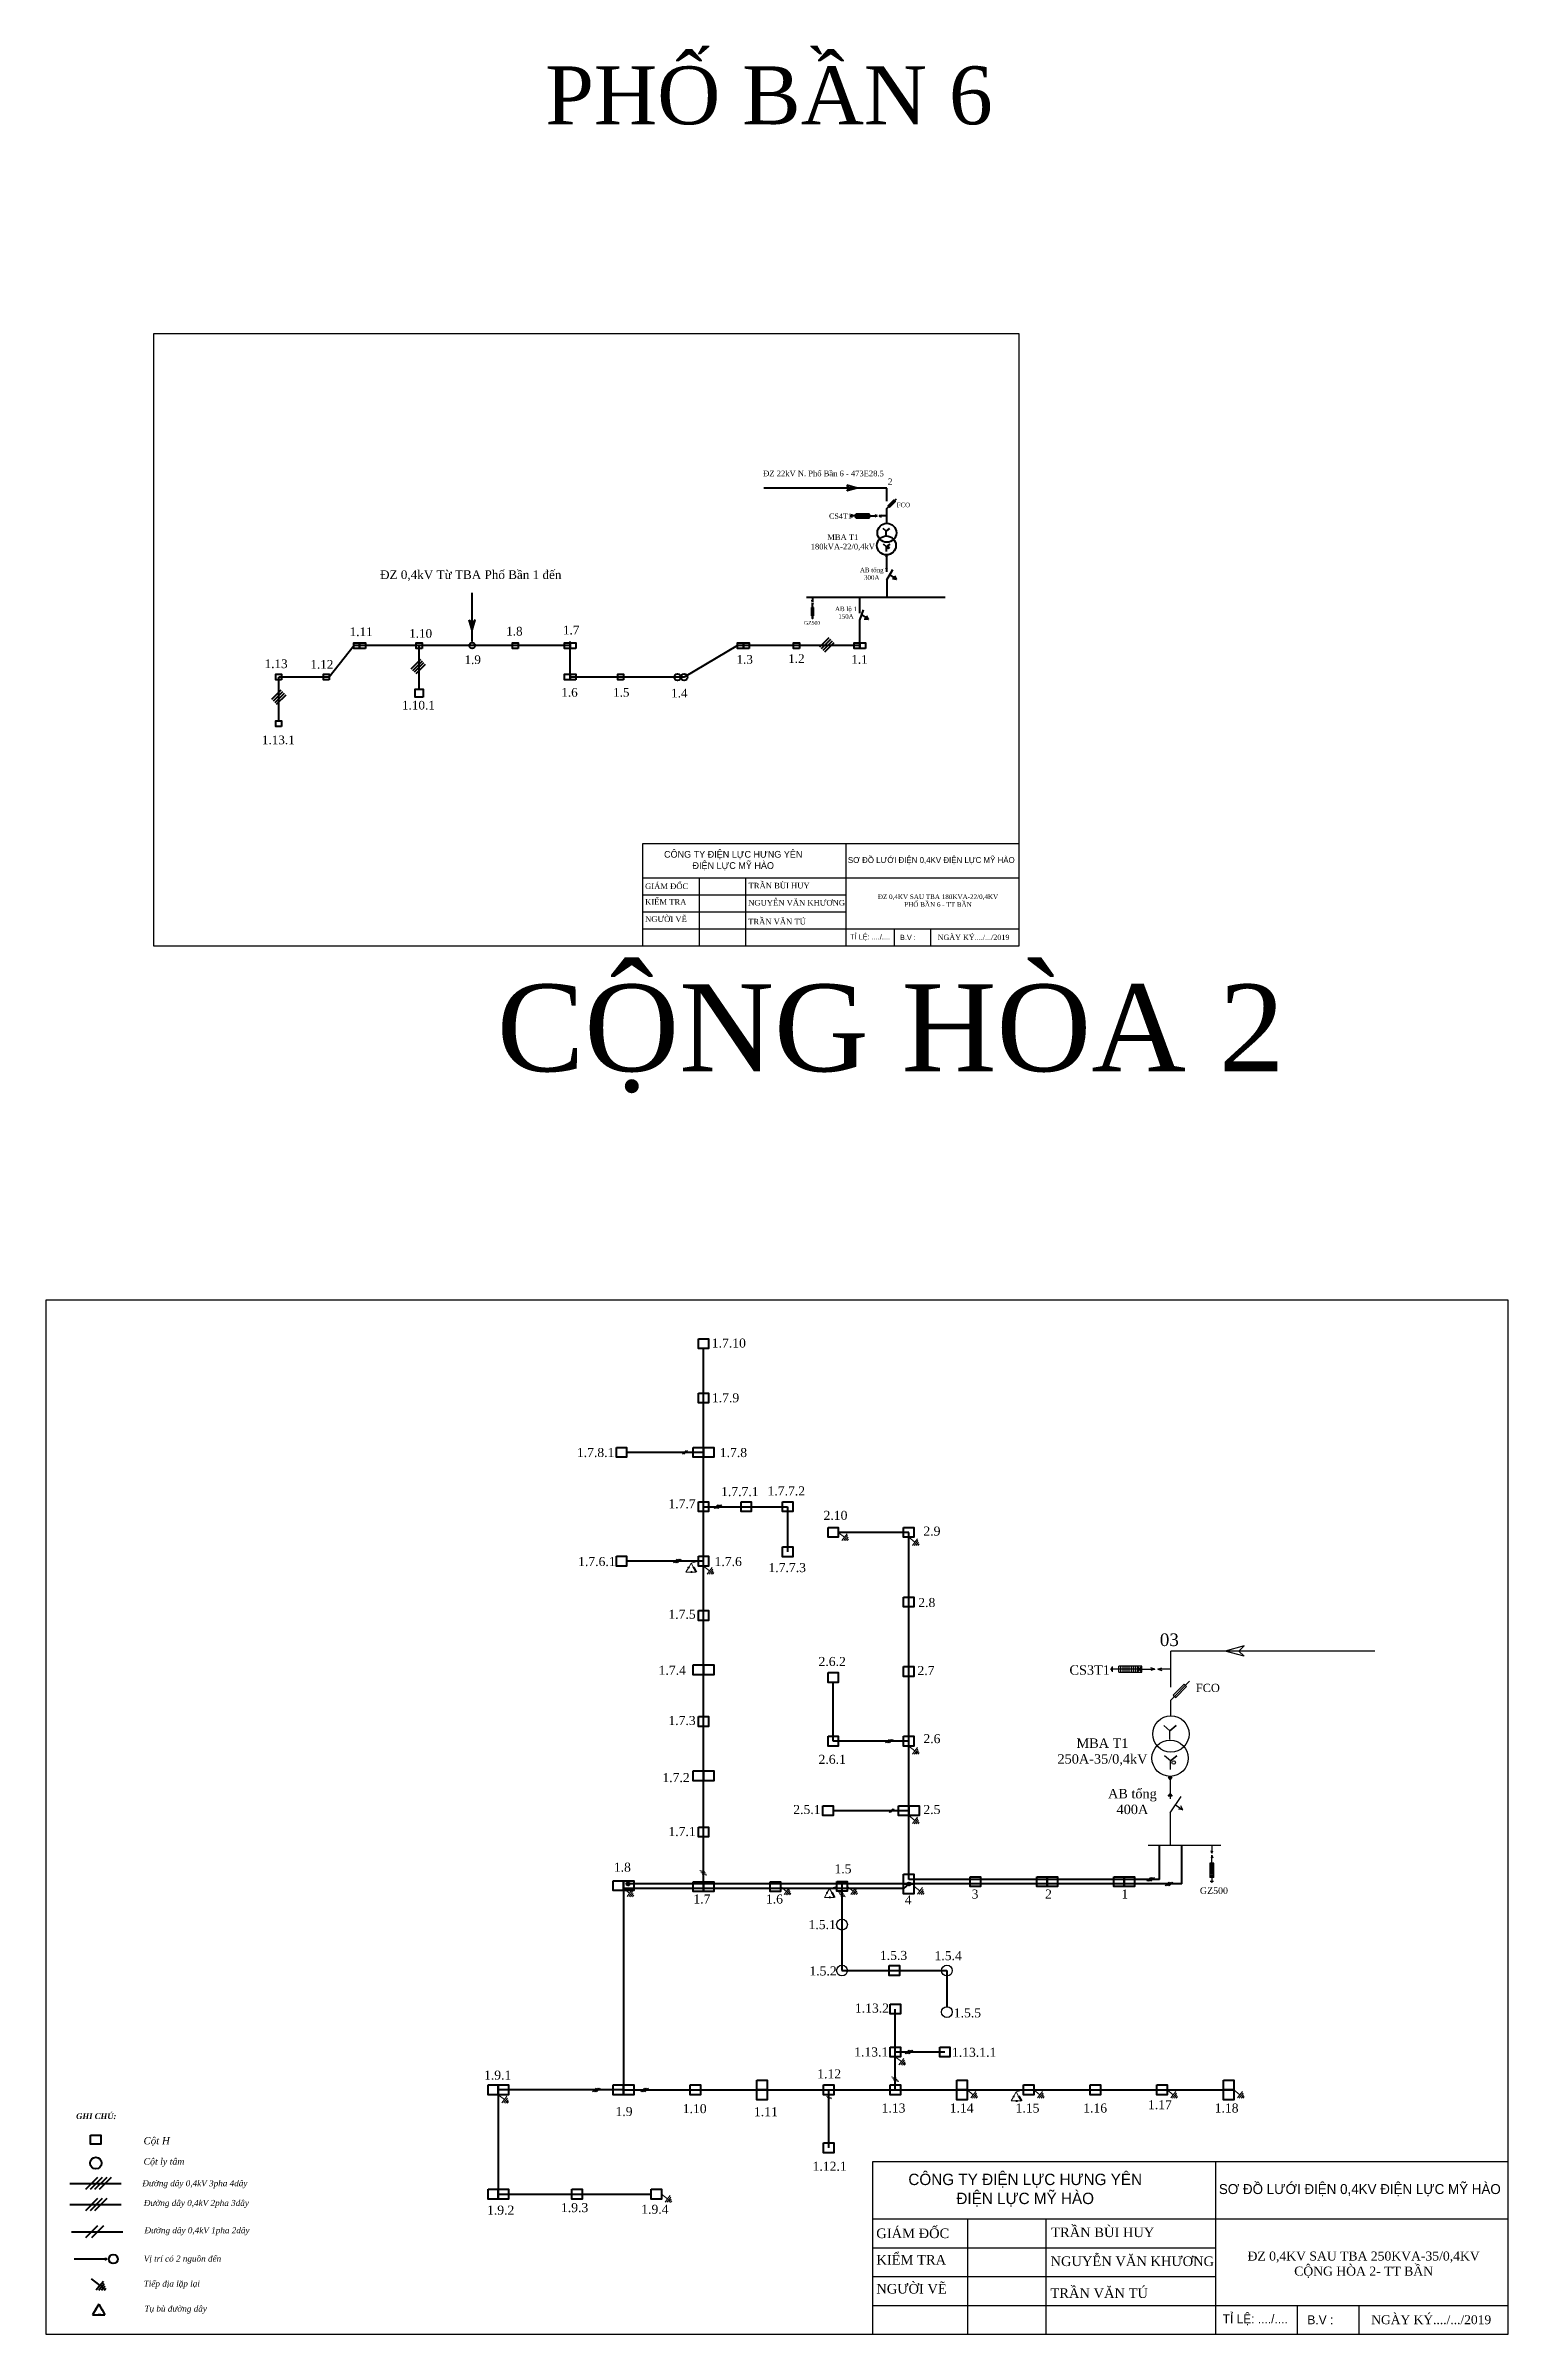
# Model space of a CAD drawing. Extents: x -2498 to 13808, y -1476 to 9052.
# Drawn here: x 1082 to 1587, y 8262 to 9052 of the extents above; entities that cross this region are included whole.
import ezdxf

# ---------------------------------------------------------------- set-up
doc = ezdxf.new("R2010")
doc.units = 0
doc.header["$LTSCALE"] = 0.08
doc.header["$MEASUREMENT"] = 0
doc.layers.get('0').update_dxf_attribs({"linetype": 'CONTINUOUS', "lineweight": 40})
doc.layers.add('Duong manh', color=8, linetype='CONTINUOUS')
doc.layers.add('khung', color=3, linetype='CONTINUOUS', lineweight=18)
doc.layers.add('NET DAM', color=6, linetype='CONTINUOUS', lineweight=25)
doc.styles.add('anh thong', font='times.ttf', dxfattribs={"height": 0.5})
doc.styles.get("Standard").update_dxf_attribs({"font": 'VHTEKN.TTF', "height": 2.5})

msp = doc.modelspace()

# ---------------------------------------------------------------- texts
at = {"color": 0, "linetype": 'Continuous', "lineweight": 30, "ltscale": 10}
for s, insert, char_height, width, attachment_point in [('{\\fTimes New Roman|b0|i0|c0|p18;PHỐ BẦN 6}', (1254.57, 9044.73), 20, 309.2831, 1), ('\\pi24.51;{\\fTimes New Roman|b0|i0|c238|p18;Đ\\fTimes New Roman|b0|i0|c0|p18;Z 0,4KV SAU TBA 180KVA-22/0,4KV \\PPHỐ BẦN 6 - TT BẦN}', (1377.85, 8758.96), 1.6, 92.3844, 2), ('{\\fTimes New Roman|b0|i0|c0|p18;CỘNG HÒA 2}', (1237.83, 8727.93), 30, 395.821, 1), ('{\\fTimes New Roman|b0|i0|c238|p18;Đ\\fTimes New Roman|b0|i0|c0|p18;Z 0,4KV SAU TBA 250KVA-35/0,4KV \\PCỘNG HÒA 2- TT BẦN}', (1537, 8286.06), 3.12, 145.64, 5)]:
    msp.add_mtext(s, dxfattribs=dict(at, insert=insert, char_height=char_height, width=width, attachment_point=attachment_point))
at = {"style": 'anh thong'}
for s, insert, char_height, width, attachment_point in [('{\\fTimes New Roman|b0|i0|c238|p18;Đ}Z 22kV N. Phố Bần 6 - 473E28.5', (1329.78, 8905.21), 1.95, 112.7871, 1), ('2', (1372.74, 8902.49), 2.18, 27.7125, 1), ('FCO', (1375.84, 8894.15), 1.56, 27.7125, 1), ('CS4T1', (1352.49, 8890.44), 1.82, 42.2069, 1), ('MBA T1\\P180kVA-22/0,4kV', (1357.25, 8883.22), 1.95, 84.1467, 2), ('ĐZ 0,4kV Từ TBA Phố Bần 1 đến', (1228.84, 8870.8), 3, 66.5685, 2), ('AB tổng\\P300A', (1367.24, 8871.7), 1.56, 39.0208, 2), ('GZ500', (1343.83, 8853.3), 1.3, 42.2069, 1), ('AB lộ 1\\P150A', (1358.35, 8858.27), 1.56, 39.0208, 2), ('1.11', (1191.01, 8851.1), 3, 30.016, 2), ('1.10', (1211.55, 8850.52), 3, 30.016, 2), ('1.8', (1243.91, 8851.3), 3, 30.016, 2), ('1.7', (1263.5, 8851.67), 3, 30.016, 2), ('1.13', (1161.67, 8840.05), 3, 30.016, 2), ('1.12', (1177.46, 8839.86), 3, 30.016, 2), ('1.9', (1229.52, 8841.46), 3, 30.016, 2), ('1.3', (1323.39, 8841.57), 3, 30.016, 2), ('1.2', (1341.24, 8841.84), 3, 30.016, 2), ('1.1', (1363.01, 8841.56), 3, 30.016, 2), ('1.6', (1262.93, 8830.19), 3, 30.016, 2), ('1.5', (1280.79, 8830.19), 3, 30.016, 2), ('1.4', (1300.82, 8829.92), 3, 30.016, 2), ('1.10.1', (1210.78, 8825.75), 3, 30.016, 2), ('1.13.1', (1162.43, 8813.77), 3, 30.016, 2), ('{\\fTimes New Roman|b1|i1|c0|p18;GHI CHÚ:}', (1092.65, 8338.31), 1.9845, 28.5977, 1), ('{\\fTimes New Roman|b0|i1|c238|p18;Đ\\fTimes New Roman|b0|i1|c0|p18;ường dây 0,4kV 3pha 4dây}', (1115.5, 8315.21), 2.0889, 53.3363, 1), ('{\\fTimes New Roman|b0|i1|c238|p18;Đư\\fTimes New Roman|b0|i1|c0|p18;ờng dây 0,4kV 2pha 3dây}', (1116.01, 8308.43), 2.0889, 53.3363, 1), ('{\\fTimes New Roman|b0|i1|c238|p18;Đư\\fTimes New Roman|b0|i1|c0|p18;ờng dây 0,4kV 1pha 2dây}', (1116.23, 8299), 2.0889, 53.3363, 1), ('{\\fTimes New Roman|b0|i1|c0|p18;Vị trí có 2 nguồn đến}', (1115.98, 8289.22), 2.0889, 53.3363, 1), ('{\\fTimes New Roman|b0|i1|c0|p18;Tiếp địa lặp lại}', (1115.98, 8280.58), 2.0889, 53.3363, 1), ('{\\fTimes New Roman|b0|i1|c0|p18;Tụ bù đường dây}', (1116.23, 8271.95), 2.0889, 53.3363, 1)]:
    msp.add_mtext(s, dxfattribs=dict(at, insert=insert, char_height=char_height, width=width, attachment_point=attachment_point))
at = {"color": 0, "lineweight": 30, "style": 'anh thong'}
for s, insert, char_height, width, attachment_point in [('1.7.10', (1317.92, 8605.69), 3.12, 40.1436, 2), ('1.7.9', (1316.78, 8586.81), 3.12, 40.1436, 2), ('1.7.8.1', (1271.94, 8567.92), 3.12, 40.1436, 2), ('1.7.8', (1319.5, 8567.9), 3.12, 40.1436, 2), ('1.7.7.1', (1321.71, 8554.42), 3.12, 40.1436, 2), ('1.7.7.2', (1337.75, 8554.65), 3.12, 40.1436, 2), ('1.7.7', (1301.76, 8550.21), 3.12, 40.1436, 2), ('2.10', (1354.73, 8546.23), 3.12, 40.1436, 2), ('2.9', (1388.01, 8540.8), 3.12, 40.1436, 2), ('1.7.6.1', (1272.37, 8530.3), 3.12, 40.1436, 2), ('1.7.6', (1317.7, 8530.3), 3.12, 40.1436, 2), ('1.7.7.3', (1338.06, 8528.19), 3.12, 40.1436, 2), ('2.8', (1386.24, 8516.16), 3.12, 40.1436, 2), ('1.7.5', (1301.76, 8512.08), 3.12, 40.1436, 2), ('1.7.4', (1298.39, 8492.77), 3.12, 40.1436, 2), ('2.6.2', (1353.59, 8495.81), 3.12, 40.1436, 2), ('2.7', (1385.95, 8492.68), 3.12, 40.1436, 2), ('1.7.3', (1301.76, 8475.44), 3.12, 40.1436, 2), ('2.6', (1388.01, 8469.17), 3.12, 40.1436, 2), ('2.6.1', (1353.59, 8462.03), 3.12, 40.1436, 2), ('1.7.2', (1299.69, 8455.73), 3.12, 40.1436, 2), ('2.5.1', (1344.86, 8444.72), 3.12, 40.1436, 2), ('2.5', (1388.01, 8444.72), 3.12, 40.1436, 2), ('1.7.1', (1301.76, 8437.11), 3.12, 40.1436, 2), ('1.8', (1281.17, 8424.8), 3.12, 40.1436, 2), ('1.5', (1357.32, 8424.25), 3.12, 40.1436, 2), ('1.7', (1308.62, 8413.83), 3.12, 40.1436, 2), ('1.6', (1333.66, 8413.82), 3.12, 40.1436, 2), ('4', (1379.8, 8413.51), 3.12, 40.1436, 2), ('3', (1402.88, 8415.54), 3.12, 40.1436, 2), ('2', (1428.23, 8415.54), 3.12, 40.1436, 2), ('1', (1454.6, 8415.54), 3.12, 40.1436, 2), ('1.5.1', (1350.13, 8404.99), 3.12, 40.1436, 2), ('1.5.2', (1350.43, 8389.01), 3.12, 40.1436, 2), ('1.5.3', (1374.76, 8394.36), 3.12, 40.1436, 2), ('1.5.4', (1393.61, 8394.27), 3.12, 40.1436, 2), ('1.13.2', (1367.31, 8376.18), 3.12, 40.1436, 2), ('1.5.5', (1400.26, 8374.54), 3.12, 40.1436, 2), ('1.13.1', (1367.06, 8361.04), 3.12, 40.1436, 2), ('1.13.1.1', (1402.57, 8360.93), 3.12, 40.1436, 2), ('1.9.1', (1238.13, 8353.05), 3.12, 40.1436, 2), ('1.12', (1352.55, 8353.49), 3.12, 40.1436, 2), ('1.9', (1281.74, 8340.49), 3.12, 40.1436, 2), ('1.10', (1306.13, 8341.49), 3.12, 40.1436, 2), ('1.11', (1330.7, 8340.41), 3.12, 40.1436, 2), ('1.13', (1374.75, 8341.69), 3.12, 40.1436, 2), ('1.14', (1398.27, 8341.69), 3.12, 40.1436, 2), ('1.15', (1421.01, 8341.69), 3.12, 40.1436, 2), ('1.16', (1444.34, 8341.69), 3.12, 40.1436, 2), ('1.17', (1466.7, 8342.84), 3.12, 40.1436, 2), ('1.18', (1489.71, 8341.69), 3.12, 40.1436, 2), ('{\\fTimes New Roman|b0|i1|c0|p18;Cột H}', (1115.9, 8330.09), 2.4868, 43.2142, 1), ('{\\fTimes New Roman|b0|i1|c0|p18;Cột ly tâm}', (1115.92, 8322.81), 2.2391, 43.2142, 1), ('1.12.1', (1352.7, 8321.6), 3.12, 40.1436, 2), ('1.9.2', (1239.17, 8306.46), 3.12, 40.1436, 2), ('1.9.3', (1264.69, 8307.33), 3.12, 40.1436, 2), ('1.9.4', (1292.39, 8306.75), 3.12, 40.1436, 2)]:
    msp.add_mtext(s, dxfattribs=dict(at, insert=insert, char_height=char_height, width=width, attachment_point=attachment_point))
at = {"lineweight": -3, "style": 'anh thong'}
for s, insert, char_height, width, attachment_point in [('03', (1466.67, 8503.91), 4.348, 52.9595, 1), ('CS3T1', (1435.48, 8492.93), 3.261, 70.5763, 1), ('FCO', (1479.08, 8486.54), 2.826, 52.9595, 1), ('MBA T1\\P250A-35/0,4kV', (1446.87, 8467.68), 3.2607, 160.8069, 2), ('AB tổng\\P400A', (1457.2, 8450.26), 3.261, 74.5699, 2), ('GZ500', (1480.5, 8416.29), 2.261, 73.3994, 1)]:
    msp.add_mtext(s, dxfattribs=dict(at, insert=insert, char_height=char_height, width=width, attachment_point=attachment_point))

# ---------------------------------------------------------------- blocks, each defined once
blk = doc.blocks.new('khung')
at = {"layer": 'khung', "color": 5, "lineweight": -3, "ltscale": 4}
for p, q in [((630143, 2296298.9), (632881, 2296298.9)), ((630143, 2295554.2), (630143, 2296298.9)), ((631620.1, 2296298.9), (631620.1, 2295554.2)), ((630143, 2296050.6), (631457.3, 2296050.6)), ((630143, 2296050.6), (632881, 2296050.6)), ((630552, 2296050.6), (630552, 2295554.2)), ((630888.9, 2296050.6), (630888.9, 2295554.2)), ((630143, 2295926.5), (631620.1, 2295926.5)), ((630143, 2295802.4), (631620.1, 2295802.4)), ((630143, 2295678.3), (631512, 2295678.3)), ((630143, 2295678.3), (632881, 2295678.3)), ((631972.7, 2295554.2), (631972.7, 2295678.3)), ((632238.4, 2295554.2), (632238.4, 2295678.3))]:
    blk.add_line(p, q, dxfattribs=at)
blk.add_lwpolyline([(632881, 2300009), (626580.6, 2300009), (626580.6, 2295554.2), (632881, 2295554.2), (632881, 2300009)], dxfattribs=at)
at = {"layer": 'Duong manh', "color": 0, "lineweight": -3, "ltscale": 4}
for s, insert, char_height, width, attachment_point in [('{\\f.VnAvantH|b0|i0|c0|p34;C¤NG TY §IÖN LùC H¦NG Y£N\\P®iÖn lùc mü hµo}', (630800.1, 2296174.8), 49.141, 1314.329, 5), ('{\\f.VnAvantH|b0|i0|c0|p34;s¬ ®å l\xadíi ®iÖn 0,4kv ®iÖn lùc mü hµo}', (632241.6, 2296174.8), 43.049, 1423.665, 5), ('{\\fTimes New Roman|b0|i0|c0|p18; GIÁM ĐỐC}', (630143, 2295988.6), 41.37, 409.064, 4), ('{\\fTimes New Roman|b0|i0|c0|p18; TRẦN BÙI HUY}', (630896.3, 2295992.9), 41.37, 536.856, 4), ('{\\f.VnAvantH|b0|i0|c0|p34; \\fTimes New Roman|b0|i0|c0|p18; KIỂM TRA}', (630128, 2295874.7), 41.37, 409.064, 4), ('{\\fTimes New Roman|b0|i0|c0|p18; NGUYỄN VĂN KHƯƠNG}', (630893.6, 2295868.1), 41.37, 717.247, 4), ('{\\fTimes New Roman|b0|i0|c0|p18; NGƯỜI VẼ}', (630143, 2295749.5), 41.37, 409.064, 4), ('{\\f.VnAvantH|b0|i0|c0|p34; \\fTimes New Roman|b0|i0|c0|p18;TRẦN VĂN TÚ}', (630893.4, 2295730.7), 41.37, 536.856, 4), ('{\\f.VnAvantH|b0|i0|c0|p34; tØ lÖ: ..../....}', (631636.6, 2295616.3), 38.475, 301.491, 4), ('{\\f.VnAvantH|b0|i0|c0|p34;b.v :}', (632071.5, 2295616.3), 38.475, 424.338, 5), ('{\\fTimes New Roman|b0|i0|c0|p18;NGÀY KÝ..../.../2019}', (632549.2, 2295616.3), 38.475, 820.671, 5)]:
    blk.add_mtext(s, dxfattribs=dict(at, insert=insert, char_height=char_height, width=width, attachment_point=attachment_point))

# ---------------------------------------------------------------- hatches: boundary and pattern name
at = {"lineweight": 30}
msp.add_hatch(color=256, dxfattribs=at).paths.add_polyline_path([(1229.43, 8845.84, 1), (1229.24, 8845.84, 1)])
at = {"linetype": 'Continuous', "lineweight": 40, "ltscale": 8}
h = msp.add_hatch(dxfattribs=at)
h.set_pattern_fill('ANSI32', color=0, style=0)
h.set_pattern_definition([(45, (-10632.88297, 4523.38503), (-0.265165043, 0.265165043), []), (45, (-10632.7062, 4523.38503), (-0.265165043, 0.265165043), [])])
h.paths.add_polyline_path([(1282.57, 8417.47, 1), (1283.67, 8417.47, 1)])
for points in [[(1282.57, 8417.47, 1), (1283.67, 8417.47, 1)], [(1379.54, 8417.47, 1), (1380.63, 8417.47, 1)]]:
    msp.add_hatch(color=0, dxfattribs=at).paths.add_polyline_path(points)
h = msp.add_hatch(dxfattribs=at)
h.set_pattern_fill('ANSI32', color=0, style=0)
h.set_pattern_definition([(45, (-10535.9164, 4523.38503), (-0.265165043, 0.265165043), []), (45, (-10535.73964, 4523.38503), (-0.265165043, 0.265165043), [])])
h.paths.add_polyline_path([(1379.54, 8417.47, 1), (1380.63, 8417.47, 1)])
at = {"linetype": 'Continuous', "ltscale": 8}
msp.add_hatch(color=256, dxfattribs=at).paths.add_polyline_path([(1103.07, 8288, 1), (1102.55, 8288, 1)])

# ---------------------------------------------------------------- linework, layer by layer
for p, q in [((1372.46, 8899.17), (1329.94, 8899.17)), ((1362.26, 8899.17), (1358.61, 8900.14)), ((1358.61, 8900.14), (1359.38, 8899.17)), ((1362.26, 8899.17), (1358.61, 8898.21)), ((1358.61, 8898.21), (1359.38, 8899.17)), ((1372.46, 8894.65), (1372.46, 8899.17)), ((1372.46, 8892.09), (1375.79, 8895.53)), ((1360.12, 8889.42), (1360.12, 8889.69)), ((1360.27, 8889.24), (1360.27, 8889.87)), ((1360.42, 8888.98), (1360.42, 8890.14)), ((1361.71, 8889.56), (1360.44, 8889.56)), ((1366.44, 8890.2), (1361.71, 8890.2)), ((1361.71, 8888.91), (1361.71, 8890.2)), ((1366.44, 8889.56), (1361.71, 8889.56)), ((1362.14, 8888.91), (1362.14, 8890.2)), ((1362.57, 8888.91), (1362.57, 8890.2)), ((1363, 8888.91), (1363, 8890.2)), ((1363.43, 8888.91), (1363.43, 8890.2)), ((1363.86, 8888.91), (1363.86, 8890.2)), ((1364.29, 8888.91), (1364.29, 8890.2)), ((1364.72, 8888.91), (1364.72, 8890.2)), ((1365.15, 8888.91), (1365.15, 8890.2)), ((1366.44, 8888.91), (1365.58, 8890.2)), ((1365.58, 8888.91), (1366.44, 8890.2)), ((1365.58, 8888.91), (1365.58, 8890.2)), ((1366.44, 8888.91), (1366.44, 8890.2)), ((1366.44, 8889.56), (1369.14, 8889.56)), ((1369.14, 8889.56), (1368.31, 8889.84)), ((1369.14, 8889.56), (1368.31, 8889.28)), ((1369.75, 8889.56), (1370.59, 8889.84)), ((1372.46, 8889.56), (1369.75, 8889.56)), ((1369.75, 8889.56), (1370.59, 8889.28)), ((1372.26, 8884.35), (1371.2, 8885.27)), ((1372.26, 8884.35), (1373.4, 8885.27)), ((1373.4, 8885.27), (1372.26, 8884.35)), ((1372.46, 8887.03), (1372.46, 8892.09)), ((1372.35, 8878.88), (1371.29, 8879.8)), ((1372.26, 8882.79), (1372.26, 8884.35)), ((1372.35, 8878.88), (1373.49, 8879.8)), ((1373.49, 8879.8), (1372.35, 8878.88)), ((1372.35, 8877.32), (1372.35, 8878.88)), ((1372.53, 8875.89), (1372.08, 8875.89)), ((1372.08, 8875.89), (1372.3, 8875.61)), ((1372.08, 8871.26), (1372.3, 8871.54)), ((1372.53, 8871.26), (1372.08, 8871.26)), ((1372.3, 8876.11), (1372.3, 8870.27)), ((1372.3, 8875.61), (1372.53, 8875.89)), ((1372.3, 8871.54), (1372.53, 8871.26)), ((1372.49, 8867.5), (1374.48, 8871.03)), ((1373.48, 8869.27), (1375.81, 8867.65)), ((1229.33, 8846.27), (1229.33, 8863.04)), ((1344.73, 8861.58), (1392.61, 8861.58)), ((1346.79, 8861.58), (1346.79, 8859.95)), ((1363.18, 8856.05), (1363.18, 8861.58)), ((1372.49, 8867.5), (1372.49, 8861.67)), ((1375.83, 8867.65), (1374.39, 8867.82)), ((1375.82, 8867.64), (1375.16, 8868.92)), ((1229.33, 8850.15), (1228.32, 8853.77)), ((1228.32, 8853.77), (1229.33, 8852.82)), ((1229.33, 8850.15), (1230.35, 8853.77)), ((1230.35, 8853.77), (1229.33, 8852.82)), ((1346.4, 8857.97), (1346.4, 8855.13)), ((1347.18, 8857.97), (1346.4, 8857.45)), ((1347.18, 8857.45), (1346.4, 8857.97)), ((1347.18, 8857.97), (1346.4, 8857.97)), ((1347.18, 8857.45), (1346.4, 8857.45)), ((1347.18, 8857.19), (1346.4, 8857.19)), ((1347.18, 8856.93), (1346.4, 8856.93)), ((1347.18, 8856.68), (1346.4, 8856.68)), ((1347.18, 8856.42), (1346.4, 8856.42)), ((1347.18, 8856.16), (1346.4, 8856.16)), ((1347.18, 8855.9), (1346.4, 8855.9)), ((1347.18, 8855.64), (1346.4, 8855.64)), ((1347.18, 8855.39), (1346.4, 8855.39)), ((1347.18, 8855.13), (1346.4, 8855.13)), ((1347.14, 8854.35), (1346.44, 8854.35)), ((1346.98, 8854.27), (1346.6, 8854.27)), ((1346.79, 8859.95), (1346.62, 8860.46)), ((1346.79, 8859.59), (1346.62, 8859.09)), ((1346.87, 8854.18), (1346.71, 8854.18)), ((1346.79, 8859.95), (1346.96, 8860.46)), ((1346.79, 8857.97), (1346.79, 8859.59)), ((1346.79, 8859.59), (1346.96, 8859.09)), ((1346.79, 8857.97), (1346.79, 8855.13)), ((1346.79, 8855.13), (1346.79, 8854.36)), ((1363.13, 8844.83), (1363.13, 8853.65)), ((1363.77, 8855.42), (1366.09, 8853.8)), ((1366.11, 8853.8), (1364.67, 8853.97)), ((1366.1, 8853.78), (1365.44, 8855.07)), ((1263.13, 8833.94), (1263.13, 8846.2)), ((1352.47, 8847.51), (1349.24, 8844.27)), ((1353.04, 8846.94), (1349.8, 8843.71)), ((1353.61, 8846.38), (1350.37, 8843.14)), ((1354.17, 8845.81), (1350.93, 8842.57)), ((1188.56, 8844.83), (1180.01, 8833.94)), ((1263.13, 8844.83), (1188.56, 8844.83)), ((1211.45, 8839.97), (1208.22, 8836.73)), ((1212.02, 8839.4), (1208.78, 8836.17)), ((1212.59, 8838.84), (1209.35, 8835.6)), ((1213.15, 8838.27), (1209.91, 8835.03)), ((1211.03, 8829.75), (1211.03, 8844.83)), ((1320.96, 8844.83), (1302.49, 8833.94)), ((1363.13, 8844.83), (1320.96, 8844.83)), ((1180.01, 8833.94), (1162.55, 8833.94)), ((1162.55, 8818.87), (1162.55, 8833.94)), ((1302.49, 8833.94), (1263.13, 8833.94)), ((1163.28, 8829.4), (1160.04, 8826.17)), ((1163.85, 8828.84), (1160.61, 8825.6)), ((1164.41, 8828.27), (1161.18, 8825.04)), ((1164.98, 8827.71), (1161.74, 8824.47))]:
    msp.add_line(p, q)
at = {"ltscale": 8}
for p, q in [((1361.71, 8888.91), (1366.44, 8888.91)), ((1347.18, 8855.13), (1347.18, 8857.97)), ((1363.13, 8853.65), (1364.41, 8857.18))]:
    msp.add_line(p, q, dxfattribs=at)
at = {"color": 0, "linetype": 'Continuous', "lineweight": 40, "ltscale": 8}
for p, q in [((1309.17, 8417.47), (1309.17, 8602.22)), ((1309.17, 8566.4), (1282.65, 8566.4)), ((1309.17, 8547.64), (1338.18, 8547.64)), ((1338.18, 8547.64), (1338.18, 8532.09)), ((1380.03, 8538.79), (1355.72, 8538.79)), ((1380.03, 8419.05), (1380.03, 8538.79)), ((1309.17, 8528.88), (1282.65, 8528.88)), ((1305.83, 8526.53), (1306.64, 8525.08)), ((1353.93, 8466.76), (1353.93, 8486.99)), ((1380.03, 8466.76), (1353.93, 8466.76)), ((1380.03, 8442.74), (1353.93, 8442.74)), ((1466.55, 8419.05), (1466.55, 8430.86)), ((1474.25, 8417.47), (1474.25, 8430.86)), ((1466.55, 8419.05), (1380.03, 8419.05)), ((1281.54, 8417.47), (1281.54, 8346.38)), ((1378.21, 8415.9), (1281.54, 8415.9)), ((1474.25, 8417.47), (1283.12, 8417.47)), ((1353.63, 8414.27), (1354.44, 8412.82)), ((1356.97, 8417.47), (1356.97, 8387.58)), ((1380.08, 8417.47), (1378.21, 8415.9)), ((1356.97, 8387.58), (1393.18, 8387.58)), ((1393.18, 8387.58), (1393.18, 8375.11)), ((1375.37, 8346.38), (1375.37, 8374.29)), ((1375.37, 8359.49), (1392.46, 8359.49)), ((1281.54, 8346.38), (1238.35, 8346.38)), ((1238.35, 8346.38), (1238.35, 8310.43)), ((1281.54, 8346.38), (1492.22, 8346.38)), ((1352.36, 8346.38), (1352.36, 8326.41)), ((1418.07, 8344.03), (1418.87, 8342.58)), ((1238.35, 8310.43), (1291.13, 8310.43))]:
    msp.add_line(p, q, dxfattribs=at)
at = {"linetype": 'Continuous', "lineweight": 9, "ltscale": 8}
for p, q in [((1303.21, 8567.07), (1301.97, 8565.83)), ((1303.67, 8567.07), (1302.43, 8565.83)), ((1314.07, 8548.26), (1312.83, 8547.02)), ((1314.53, 8548.26), (1313.29, 8547.02)), ((1315, 8548.26), (1313.76, 8547.02)), ((1315.46, 8548.26), (1314.22, 8547.02)), ((1355.7, 8538.79), (1357.82, 8537.15)), ((1357.82, 8537.15), (1358.7, 8538.29)), ((1358.22, 8536.84), (1358.88, 8537.69)), ((1300.06, 8529.5), (1298.82, 8528.26)), ((1300.52, 8529.5), (1299.28, 8528.26)), ((1300.99, 8529.5), (1299.75, 8528.26)), ((1301.45, 8529.5), (1300.21, 8528.26)), ((1357.82, 8537.15), (1356.94, 8536.02)), ((1358.22, 8536.84), (1357.56, 8535.99)), ((1358.62, 8536.53), (1358.19, 8535.97)), ((1358.62, 8536.53), (1359.06, 8537.1)), ((1359.02, 8536.22), (1358.8, 8535.94)), ((1359.02, 8536.22), (1359.24, 8536.5)), ((1380.03, 8537.09), (1382.14, 8535.46)), ((1382.14, 8535.46), (1381.26, 8534.32)), ((1382.54, 8535.14), (1381.88, 8534.29)), ((1382.14, 8535.46), (1383.02, 8536.59)), ((1382.94, 8534.83), (1382.51, 8534.27)), ((1382.54, 8535.14), (1383.2, 8536)), ((1382.94, 8534.83), (1383.39, 8535.4)), ((1383.35, 8534.52), (1383.13, 8534.24)), ((1383.35, 8534.52), (1383.57, 8534.81)), ((1303.95, 8526.53), (1303.13, 8525.08)), ((1303.13, 8525.08), (1304.85, 8525.08)), ((1303.69, 8526.66), (1304.19, 8526.4)), ((1303.8, 8526.85), (1304.3, 8526.6)), ((1304.89, 8528.17), (1304.06, 8526.72)), ((1304.85, 8525.08), (1304.88, 8525.08)), ((1304.88, 8525.36), (1304.88, 8524.8)), ((1304.89, 8528.17), (1305.71, 8526.72)), ((1305.14, 8525.36), (1305.14, 8524.8)), ((1305.14, 8525.08), (1306.64, 8525.08)), ((1305.97, 8526.85), (1305.47, 8526.6)), ((1306.08, 8526.66), (1305.58, 8526.4)), ((1309.17, 8527.18), (1311.28, 8525.55)), ((1311.28, 8525.55), (1310.4, 8524.41)), ((1311.68, 8525.24), (1311.02, 8524.39)), ((1311.28, 8525.55), (1312.16, 8526.68)), ((1312.09, 8524.93), (1311.65, 8524.36)), ((1311.68, 8525.24), (1312.34, 8526.09)), ((1312.09, 8524.93), (1312.53, 8525.49)), ((1312.49, 8524.61), (1312.27, 8524.33)), ((1312.49, 8524.61), (1312.71, 8524.9)), ((1373.24, 8467.37), (1372, 8466.13)), ((1373.71, 8467.37), (1372.47, 8466.13)), ((1374.17, 8467.37), (1372.93, 8466.13)), ((1374.64, 8467.37), (1373.4, 8466.13)), ((1380.03, 8465.06), (1382.14, 8463.42)), ((1382.14, 8463.42), (1381.26, 8462.29)), ((1382.54, 8463.11), (1381.88, 8462.26)), ((1382.14, 8463.42), (1383.02, 8464.55)), ((1382.94, 8462.8), (1382.51, 8462.23)), ((1382.54, 8463.11), (1383.2, 8463.96)), ((1382.94, 8462.8), (1383.39, 8463.36)), ((1383.35, 8462.49), (1383.13, 8462.2)), ((1383.35, 8462.49), (1383.57, 8462.77)), ((1374.54, 8443.39), (1373.3, 8442.15)), ((1375, 8443.39), (1373.76, 8442.15)), ((1380.03, 8441.04), (1382.14, 8439.41)), ((1382.14, 8439.41), (1381.26, 8438.27)), ((1382.54, 8439.1), (1381.88, 8438.25)), ((1382.14, 8439.41), (1383.02, 8440.54)), ((1382.94, 8438.79), (1382.51, 8438.22)), ((1382.54, 8439.1), (1383.2, 8439.95)), ((1382.94, 8438.79), (1383.39, 8439.35)), ((1383.35, 8438.47), (1383.13, 8438.19)), ((1383.35, 8438.47), (1383.57, 8438.76)), ((1309.65, 8421.65), (1307.94, 8422.06)), ((1309.89, 8421.25), (1308.18, 8421.67)), ((1310.13, 8420.85), (1308.43, 8421.27)), ((1310.37, 8420.45), (1308.67, 8420.87)), ((1463.45, 8419.67), (1462.21, 8418.43)), ((1463.91, 8419.67), (1462.67, 8418.43)), ((1464.38, 8419.67), (1463.14, 8418.43)), ((1464.84, 8419.67), (1463.6, 8418.43)), ((1281.54, 8415.9), (1283.66, 8414.26)), ((1283.66, 8414.26), (1282.78, 8413.13)), ((1284.06, 8413.95), (1283.4, 8413.1)), ((1283.66, 8414.26), (1284.54, 8415.4)), ((1284.46, 8413.64), (1284.03, 8413.07)), ((1284.06, 8413.95), (1284.72, 8414.8)), ((1284.46, 8413.64), (1284.9, 8414.2)), ((1284.86, 8413.33), (1284.64, 8413.05)), ((1284.86, 8413.33), (1285.08, 8413.61)), ((1335.73, 8416.54), (1337.84, 8414.9)), ((1337.84, 8414.9), (1336.97, 8413.77)), ((1338.25, 8414.59), (1337.59, 8413.74)), ((1337.84, 8414.9), (1338.72, 8416.04)), ((1338.65, 8414.28), (1338.21, 8413.71)), ((1338.25, 8414.59), (1338.9, 8415.44)), ((1338.65, 8414.28), (1339.09, 8414.84)), ((1339.05, 8413.97), (1338.83, 8413.68)), ((1339.05, 8413.97), (1339.27, 8414.25)), ((1351.75, 8414.26), (1350.93, 8412.82)), ((1350.93, 8412.82), (1352.65, 8412.82)), ((1351.49, 8414.4), (1351.98, 8414.14)), ((1351.6, 8414.59), (1352.09, 8414.34)), ((1352.68, 8415.91), (1351.86, 8414.46)), ((1352.65, 8412.82), (1352.68, 8412.82)), ((1352.68, 8415.91), (1353.51, 8414.46)), ((1352.68, 8413.1), (1352.68, 8412.54)), ((1352.94, 8413.1), (1352.94, 8412.54)), ((1352.94, 8412.82), (1354.44, 8412.82)), ((1353.76, 8414.59), (1353.27, 8414.34)), ((1353.88, 8414.4), (1353.38, 8414.14)), ((1357.48, 8414.16), (1355.78, 8414.58)), ((1357.73, 8413.76), (1356.02, 8414.18)), ((1357.97, 8413.36), (1356.26, 8413.78)), ((1358.21, 8412.97), (1356.5, 8413.39)), ((1358.74, 8416.62), (1360.85, 8414.99)), ((1360.85, 8414.99), (1359.98, 8413.85)), ((1361.26, 8414.67), (1360.6, 8413.82)), ((1360.85, 8414.99), (1361.73, 8416.12)), ((1361.66, 8414.36), (1361.22, 8413.8)), ((1361.26, 8414.67), (1361.91, 8415.52)), ((1361.66, 8414.36), (1362.1, 8414.93)), ((1362.06, 8414.05), (1361.84, 8413.77)), ((1362.06, 8414.05), (1362.28, 8414.34)), ((1381.76, 8416.69), (1383.87, 8415.05)), ((1383.87, 8415.05), (1382.99, 8413.92)), ((1384.27, 8414.74), (1383.62, 8413.89)), ((1383.87, 8415.05), (1384.75, 8416.19)), ((1384.68, 8414.43), (1384.24, 8413.87)), ((1384.27, 8414.74), (1384.93, 8415.59)), ((1384.68, 8414.43), (1385.12, 8415)), ((1385.08, 8414.12), (1384.86, 8413.84)), ((1385.08, 8414.12), (1385.3, 8414.41)), ((1469.74, 8418.09), (1468.5, 8416.85)), ((1470.2, 8418.09), (1468.96, 8416.85)), ((1470.67, 8418.09), (1469.43, 8416.85)), ((1471.13, 8418.09), (1469.89, 8416.85)), ((1375.37, 8357.79), (1377.49, 8356.15)), ((1377.49, 8356.15), (1376.61, 8355.02)), ((1377.89, 8355.84), (1377.23, 8354.99)), ((1377.49, 8356.15), (1378.37, 8357.28)), ((1377.89, 8355.84), (1378.55, 8356.69)), ((1378.29, 8355.53), (1378.73, 8356.09)), ((1380, 8360.11), (1378.76, 8358.87)), ((1380.47, 8360.11), (1379.23, 8358.87)), ((1380.93, 8360.11), (1379.69, 8358.87)), ((1381.4, 8360.11), (1380.16, 8358.87)), ((1375.82, 8350.43), (1374.11, 8350.85)), ((1376.06, 8350.03), (1374.35, 8350.45)), ((1376.3, 8349.64), (1374.6, 8350.05)), ((1376.54, 8349.24), (1374.84, 8349.66)), ((1378.29, 8355.53), (1377.86, 8354.96)), ((1378.69, 8355.22), (1378.47, 8354.93)), ((1378.69, 8355.22), (1378.91, 8355.5)), ((1238.35, 8344.68), (1240.47, 8343.05)), ((1240.47, 8343.05), (1239.59, 8341.91)), ((1240.87, 8342.73), (1240.21, 8341.88)), ((1240.47, 8343.05), (1241.35, 8344.18)), ((1241.27, 8342.42), (1240.84, 8341.86)), ((1240.87, 8342.73), (1241.53, 8343.59)), ((1241.27, 8342.42), (1241.71, 8342.99)), ((1241.67, 8342.11), (1241.45, 8341.83)), ((1241.67, 8342.11), (1241.89, 8342.4)), ((1272.1, 8347), (1270.86, 8345.76)), ((1272.56, 8347), (1271.32, 8345.76)), ((1273.02, 8347), (1271.79, 8345.76)), ((1273.49, 8347), (1272.25, 8345.76)), ((1288.81, 8347), (1287.57, 8345.76)), ((1289.27, 8347), (1288.03, 8345.76)), ((1289.74, 8347), (1288.5, 8345.76)), ((1290.2, 8347), (1288.96, 8345.76)), ((1353.27, 8343.71), (1351.57, 8344.13)), ((1353.51, 8343.32), (1351.81, 8343.73)), ((1400.16, 8346.38), (1402.28, 8344.74)), ((1402.28, 8344.74), (1401.4, 8343.61)), ((1402.68, 8344.43), (1402.02, 8343.58)), ((1402.28, 8344.74), (1403.15, 8345.88)), ((1403.08, 8344.12), (1402.65, 8343.56)), ((1402.68, 8344.43), (1403.34, 8345.28)), ((1403.08, 8344.12), (1403.52, 8344.69)), ((1403.48, 8343.81), (1403.26, 8343.53)), ((1403.48, 8343.81), (1403.7, 8344.1)), ((1416.18, 8344.02), (1415.36, 8342.58)), ((1415.36, 8342.58), (1417.08, 8342.58)), ((1415.93, 8344.16), (1416.42, 8343.9)), ((1416.04, 8344.35), (1416.53, 8344.1)), ((1417.12, 8345.67), (1416.29, 8344.22)), ((1417.08, 8342.58), (1417.11, 8342.58)), ((1417.11, 8342.86), (1417.11, 8342.3)), ((1417.12, 8345.67), (1417.94, 8344.22)), ((1417.38, 8342.86), (1417.38, 8342.3)), ((1417.38, 8342.58), (1418.87, 8342.58)), ((1418.2, 8344.35), (1417.71, 8344.1)), ((1418.31, 8344.16), (1417.82, 8343.9)), ((1423.18, 8346.38), (1425.29, 8344.74)), ((1425.29, 8344.74), (1424.41, 8343.61)), ((1425.69, 8344.43), (1425.03, 8343.58)), ((1425.29, 8344.74), (1426.17, 8345.88)), ((1426.09, 8344.12), (1425.66, 8343.56)), ((1425.69, 8344.43), (1426.35, 8345.28)), ((1426.09, 8344.12), (1426.53, 8344.69)), ((1426.5, 8343.81), (1426.28, 8343.53)), ((1426.5, 8343.81), (1426.71, 8344.1)), ((1469.2, 8346.38), (1471.32, 8344.74)), ((1471.32, 8344.74), (1470.44, 8343.61)), ((1471.72, 8344.43), (1471.06, 8343.58)), ((1471.32, 8344.74), (1472.2, 8345.88)), ((1472.12, 8344.12), (1471.69, 8343.56)), ((1471.72, 8344.43), (1472.38, 8345.28)), ((1472.12, 8344.12), (1472.56, 8344.69)), ((1472.52, 8343.81), (1472.3, 8343.53)), ((1472.52, 8343.81), (1472.74, 8344.1)), ((1492.22, 8346.38), (1494.33, 8344.74)), ((1494.33, 8344.74), (1493.45, 8343.61)), ((1494.73, 8344.43), (1494.08, 8343.58)), ((1494.33, 8344.74), (1495.21, 8345.88)), ((1495.14, 8344.12), (1494.7, 8343.56)), ((1494.73, 8344.43), (1495.39, 8345.28)), ((1495.14, 8344.12), (1495.58, 8344.69)), ((1495.54, 8343.81), (1495.32, 8343.53)), ((1495.54, 8343.81), (1495.76, 8344.1)), ((1294.67, 8310.43), (1296.79, 8308.79)), ((1296.79, 8308.79), (1295.91, 8307.66)), ((1297.19, 8308.48), (1296.53, 8307.63)), ((1296.79, 8308.79), (1297.67, 8309.92)), ((1297.19, 8308.48), (1297.85, 8309.33)), ((1297.59, 8308.17), (1298.03, 8308.73)), ((1297.59, 8308.17), (1297.16, 8307.6)), ((1297.99, 8307.86), (1297.77, 8307.57)), ((1297.99, 8307.86), (1298.21, 8308.14))]:
    msp.add_line(p, q, dxfattribs=at)
at = {"color": 0, "linetype": 'Continuous', "lineweight": 9, "ltscale": 8}
for p, q in [((1304.89, 8528.18), (1307.39, 8528.88)), ((1352.69, 8415.92), (1355.19, 8416.62)), ((1417.12, 8345.68), (1419.63, 8346.38))]:
    msp.add_line(p, q, dxfattribs=at)
at = {"lineweight": -3}
for p, q in [((1470.5, 8485.34), (1470.5, 8497.82)), ((1540.89, 8497.82), (1470.5, 8497.82)), ((1495.72, 8499.62), (1489.27, 8497.82)), ((1495.72, 8496.02), (1489.27, 8497.82)), ((1495.72, 8499.62), (1493.98, 8497.82)), ((1495.72, 8496.02), (1493.98, 8497.82)), ((1449.89, 8491.36), (1449.89, 8491.81)), ((1450.13, 8491.06), (1450.13, 8492.11)), ((1450.38, 8490.61), (1450.38, 8492.55)), ((1452.54, 8491.58), (1450.41, 8491.58)), ((1460.44, 8492.66), (1452.54, 8492.66)), ((1452.54, 8490.5), (1452.54, 8492.66)), ((1460.44, 8491.58), (1452.54, 8491.58)), ((1453.25, 8490.5), (1453.25, 8492.66)), ((1453.97, 8490.5), (1453.97, 8492.66)), ((1454.69, 8490.5), (1454.69, 8492.66)), ((1455.41, 8490.5), (1455.41, 8492.66)), ((1456.13, 8490.5), (1456.13, 8492.66)), ((1456.85, 8490.5), (1456.85, 8492.66)), ((1457.57, 8490.5), (1457.57, 8492.66)), ((1458.29, 8490.5), (1458.29, 8492.66)), ((1460.44, 8490.5), (1459.01, 8492.66)), ((1459.01, 8490.5), (1460.44, 8492.66)), ((1459.01, 8490.5), (1459.01, 8492.66)), ((1460.44, 8490.5), (1460.44, 8492.66)), ((1460.44, 8491.58), (1464.97, 8491.58)), ((1464.97, 8491.58), (1463.57, 8492.05)), ((1464.97, 8491.58), (1463.57, 8491.11)), ((1465.98, 8491.58), (1467.38, 8492.05)), ((1470.5, 8491.58), (1465.98, 8491.58)), ((1465.98, 8491.58), (1467.38, 8491.11)), ((1470.5, 8480.84), (1476.88, 8487.42)), ((1470.5, 8475.46), (1470.5, 8480.84)), ((1470.12, 8470.35), (1468.1, 8472.1)), ((1470.12, 8470.35), (1472.3, 8472.1)), ((1472.3, 8472.1), (1470.12, 8470.35)), ((1470.12, 8467.36), (1470.12, 8470.35)), ((1470.31, 8459.9), (1468.28, 8461.65)), ((1470.31, 8459.9), (1472.49, 8461.65)), ((1472.49, 8461.65), (1470.31, 8459.9)), ((1470.31, 8456.91), (1470.31, 8459.9)), ((1470.88, 8454.2), (1469.59, 8454.2)), ((1469.59, 8454.2), (1470.2, 8453.41)), ((1470.2, 8454.6), (1470.2, 8446.89)), ((1470.2, 8453.41), (1470.88, 8454.2)), ((1469.59, 8447.73), (1470.2, 8448.53)), ((1470.88, 8447.73), (1469.59, 8447.73)), ((1470.2, 8448.53), (1470.88, 8447.73)), ((1470.2, 8442.01), (1474.05, 8447.59)), ((1472.12, 8444.8), (1474.61, 8443.07)), ((1474.62, 8443.05), (1473.09, 8443.23)), ((1474.62, 8443.05), (1473.92, 8444.43)), ((1470.2, 8442.01), (1470.2, 8430.86)), ((1462.67, 8430.86), (1487.72, 8430.86)), ((1484.63, 8428.04), (1484.34, 8428.91)), ((1484.63, 8427.4), (1484.34, 8426.53)), ((1484.63, 8430.86), (1484.63, 8428.04)), ((1484.63, 8428.04), (1484.92, 8428.91)), ((1484.63, 8424.58), (1484.63, 8427.4)), ((1484.63, 8427.4), (1484.92, 8426.53)), ((1483.96, 8424.58), (1483.96, 8419.64)), ((1485.3, 8424.58), (1483.96, 8423.68)), ((1485.3, 8423.68), (1483.96, 8424.58)), ((1485.3, 8424.58), (1483.96, 8424.58)), ((1485.3, 8423.68), (1483.96, 8423.68)), ((1485.3, 8423.23), (1483.96, 8423.23)), ((1485.3, 8422.79), (1483.96, 8422.79)), ((1485.3, 8422.34), (1483.96, 8422.34)), ((1485.3, 8421.96), (1483.96, 8421.96)), ((1485.3, 8421.51), (1483.96, 8421.51)), ((1485.3, 8421.06), (1483.96, 8421.06)), ((1485.3, 8420.54), (1483.96, 8420.54)), ((1485.3, 8420.09), (1483.96, 8420.09)), ((1485.3, 8419.64), (1483.96, 8419.64)), ((1484.63, 8424.58), (1484.63, 8419.64)), ((1484.63, 8419.64), (1484.63, 8418.32)), ((1485.23, 8418.3), (1484.03, 8418.3)), ((1484.96, 8418.15), (1484.3, 8418.15)), ((1484.77, 8417.99), (1484.49, 8417.99))]:
    msp.add_line(p, q, dxfattribs=at)
at = {"linetype": 'Continuous', "lineweight": -3, "ltscale": 8}
for p, q in [((1452.54, 8490.5), (1460.44, 8490.5)), ((1485.3, 8419.64), (1485.3, 8424.58))]:
    msp.add_line(p, q, dxfattribs=at)
at = {"linetype": 'Continuous', "ltscale": 8}
for p, q in [((1100.06, 8316.19), (1095.88, 8312.01)), ((1101.62, 8316.19), (1097.44, 8312.01)), ((1103.19, 8316.19), (1099.01, 8312.01)), ((1104.76, 8316.19), (1100.58, 8312.01)), ((1090.48, 8314.14), (1108.24, 8314.14)), ((1100.06, 8308.88), (1095.88, 8304.7)), ((1101.62, 8308.88), (1097.44, 8304.7)), ((1103.19, 8308.88), (1099.01, 8304.7)), ((1090.48, 8306.83), (1108.24, 8306.83)), ((1091.01, 8297.43), (1108.76, 8297.43)), ((1100.06, 8299.48), (1095.88, 8295.3)), ((1102.14, 8299.48), (1097.97, 8295.3)), ((1102.81, 8288), (1092, 8288)), ((1097.86, 8281.14), (1100.84, 8278.83)), ((1100.84, 8278.83), (1099.6, 8277.23)), ((1101.41, 8278.4), (1100.48, 8277.2)), ((1100.84, 8278.83), (1102.08, 8280.43)), ((1101.98, 8277.96), (1101.36, 8277.16)), ((1101.41, 8278.4), (1102.34, 8279.6)), ((1101.98, 8277.96), (1102.6, 8278.75)), ((1102.54, 8277.52), (1102.23, 8277.12)), ((1102.54, 8277.52), (1102.85, 8277.92)), ((1099.33, 8270.5), (1098.34, 8268.75)), ((1099.02, 8270.66), (1099.62, 8270.35)), ((1099.16, 8270.89), (1099.75, 8270.59)), ((1100.47, 8272.49), (1099.47, 8270.73)), ((1100.46, 8269.09), (1100.46, 8268.41)), ((1100.47, 8272.49), (1101.46, 8270.73)), ((1100.78, 8269.09), (1100.78, 8268.41)), ((1101.77, 8270.89), (1101.18, 8270.59)), ((1101.91, 8270.66), (1101.31, 8270.35)), ((1101.6, 8270.5), (1102.59, 8268.75)), ((1098.34, 8268.75), (1100.42, 8268.75)), ((1100.42, 8268.75), (1100.46, 8268.75)), ((1100.78, 8268.75), (1102.59, 8268.75))]:
    msp.add_line(p, q, dxfattribs=at)
for points in [[(1373.33, 8892.56), (1375.28, 8894.58), (1374.82, 8895.02), (1372.88, 8893.01)], [(1190.5, 8843.83), (1188.53, 8843.83), (1188.53, 8845.75), (1190.5, 8845.75)], [(1192.47, 8843.83), (1190.5, 8843.83), (1190.5, 8845.75), (1192.47, 8845.75)], [(1212.02, 8843.86), (1210.05, 8843.86), (1210.05, 8845.79), (1212.02, 8845.79)], [(1245.25, 8843.86), (1243.28, 8843.86), (1243.28, 8845.79), (1245.25, 8845.79)], [(1263.13, 8843.86), (1261.16, 8843.86), (1261.16, 8845.79), (1263.13, 8845.79)], [(1265.1, 8843.86), (1263.13, 8843.86), (1263.13, 8845.79), (1265.1, 8845.79)], [(1322.92, 8843.86), (1320.96, 8843.86), (1320.96, 8845.79), (1322.92, 8845.79)], [(1324.89, 8843.86), (1322.92, 8843.86), (1322.92, 8845.79), (1324.89, 8845.79)], [(1342.25, 8843.86), (1340.28, 8843.86), (1340.28, 8845.79), (1342.25, 8845.79)], [(1363.13, 8843.86), (1361.16, 8843.86), (1361.16, 8845.79), (1363.13, 8845.79)], [(1365.1, 8843.86), (1363.13, 8843.86), (1363.13, 8845.79), (1365.1, 8845.79)], [(1163.53, 8832.98), (1161.56, 8832.98), (1161.56, 8834.91), (1163.53, 8834.91)], [(1180.01, 8832.98), (1178.05, 8832.98), (1178.05, 8834.91), (1180.01, 8834.91)], [(1212.44, 8827), (1209.63, 8827), (1209.63, 8829.75), (1212.44, 8829.75)], [(1263.13, 8832.98), (1261.16, 8832.98), (1261.16, 8834.91), (1263.13, 8834.91)], [(1265.1, 8832.98), (1263.13, 8832.98), (1263.13, 8834.91), (1265.1, 8834.91)], [(1281.61, 8832.98), (1279.64, 8832.98), (1279.64, 8834.91), (1281.61, 8834.91)], [(1163.53, 8816.94), (1161.56, 8816.94), (1161.56, 8818.87), (1163.53, 8818.87)]]:
    msp.add_lwpolyline(points, close=True)
at = {"color": 0, "linetype": 'Continuous', "lineweight": 40, "ltscale": 8}
for points in [[(1307.39, 8605.62), (1310.94, 8605.62), (1310.94, 8602.22), (1307.39, 8602.22)], [(1307.39, 8586.86), (1310.94, 8586.86), (1310.94, 8583.46), (1307.39, 8583.46)], [(1279.11, 8568.1), (1282.65, 8568.1), (1282.65, 8564.7), (1279.11, 8564.7)], [(1305.62, 8568.1), (1309.17, 8568.1), (1309.17, 8564.7), (1305.62, 8564.7)], [(1309.17, 8568.1), (1312.72, 8568.1), (1312.72, 8564.7), (1309.17, 8564.7)], [(1307.39, 8549.34), (1310.94, 8549.34), (1310.94, 8545.94), (1307.39, 8545.94)], [(1322.12, 8549.34), (1325.67, 8549.34), (1325.67, 8545.94), (1322.12, 8545.94)], [(1336.41, 8549.34), (1339.96, 8549.34), (1339.96, 8545.94), (1336.41, 8545.94)], [(1352.16, 8540.49), (1355.7, 8540.49), (1355.7, 8537.09), (1352.16, 8537.09)], [(1378.25, 8540.49), (1381.8, 8540.49), (1381.8, 8537.09), (1378.25, 8537.09)], [(1279.11, 8530.58), (1282.65, 8530.58), (1282.65, 8527.18), (1279.11, 8527.18)], [(1307.39, 8530.58), (1310.94, 8530.58), (1310.94, 8527.18), (1307.39, 8527.18)], [(1336.41, 8533.79), (1339.96, 8533.79), (1339.96, 8530.39), (1336.41, 8530.39)], [(1378.25, 8516.48), (1381.8, 8516.48), (1381.8, 8513.08), (1378.25, 8513.08)], [(1307.39, 8511.82), (1310.94, 8511.82), (1310.94, 8508.43), (1307.39, 8508.43)], [(1305.62, 8493.06), (1309.17, 8493.06), (1309.17, 8489.67), (1305.62, 8489.67)], [(1309.17, 8493.06), (1312.72, 8493.06), (1312.72, 8489.67), (1309.17, 8489.67)], [(1352.16, 8490.38), (1355.7, 8490.38), (1355.7, 8486.99), (1352.16, 8486.99)], [(1378.25, 8492.47), (1381.8, 8492.47), (1381.8, 8489.07), (1378.25, 8489.07)], [(1307.39, 8475.22), (1310.94, 8475.22), (1310.94, 8471.83), (1307.39, 8471.83)], [(1352.16, 8468.45), (1355.7, 8468.45), (1355.7, 8465.06), (1352.16, 8465.06)], [(1378.25, 8468.45), (1381.8, 8468.45), (1381.8, 8465.06), (1378.25, 8465.06)], [(1305.62, 8456.46), (1309.17, 8456.46), (1309.17, 8453.07), (1305.62, 8453.07)], [(1309.17, 8456.46), (1312.72, 8456.46), (1312.72, 8453.07), (1309.17, 8453.07)], [(1350.38, 8444.44), (1353.93, 8444.44), (1353.93, 8441.04), (1350.38, 8441.04)], [(1376.48, 8444.44), (1380.03, 8444.44), (1380.03, 8441.04), (1376.48, 8441.04)], [(1380.03, 8444.44), (1383.58, 8444.44), (1383.58, 8441.04), (1380.03, 8441.04)], [(1307.39, 8437.11), (1310.94, 8437.11), (1310.94, 8433.71), (1307.39, 8433.71)], [(1378.21, 8420.87), (1381.76, 8420.87), (1381.76, 8417.47), (1378.21, 8417.47)], [(1401.22, 8419.97), (1404.77, 8419.97), (1404.77, 8416.57), (1401.22, 8416.57)], [(1424.24, 8419.97), (1427.79, 8419.97), (1427.79, 8416.57), (1424.24, 8416.57)], [(1427.79, 8419.97), (1431.33, 8419.97), (1431.33, 8416.57), (1427.79, 8416.57)], [(1450.8, 8419.97), (1454.35, 8419.97), (1454.35, 8416.57), (1450.8, 8416.57)], [(1454.35, 8419.97), (1457.9, 8419.97), (1457.9, 8416.57), (1454.35, 8416.57)], [(1278, 8418.56), (1281.54, 8418.56), (1281.54, 8415.16), (1278, 8415.16)], [(1281.54, 8418.56), (1285.09, 8418.56), (1285.09, 8415.16), (1281.54, 8415.16)], [(1305.62, 8418.23), (1309.17, 8418.23), (1309.17, 8414.83), (1305.62, 8414.83)], [(1309.17, 8418.23), (1312.72, 8418.23), (1312.72, 8414.83), (1309.17, 8414.83)], [(1332.18, 8418.24), (1335.73, 8418.24), (1335.73, 8414.84), (1332.18, 8414.84)], [(1355.19, 8418.32), (1358.74, 8418.32), (1358.74, 8414.92), (1355.19, 8414.92)], [(1378.21, 8417.47), (1381.76, 8417.47), (1381.76, 8414.07), (1378.21, 8414.07)], [(1373.3, 8389.28), (1376.85, 8389.28), (1376.85, 8385.88), (1373.3, 8385.88)], [(1373.6, 8375.99), (1377.15, 8375.99), (1377.15, 8372.59), (1373.6, 8372.59)], [(1373.6, 8361.18), (1377.15, 8361.18), (1377.15, 8357.79), (1373.6, 8357.79)], [(1390.68, 8361.18), (1394.23, 8361.18), (1394.23, 8357.79), (1390.68, 8357.79)], [(1234.81, 8348.08), (1238.35, 8348.08), (1238.35, 8344.68), (1234.81, 8344.68)], [(1238.35, 8348.08), (1241.9, 8348.08), (1241.9, 8344.68), (1238.35, 8344.68)], [(1278, 8348.08), (1281.54, 8348.08), (1281.54, 8344.68), (1278, 8344.68)], [(1281.54, 8348.08), (1285.09, 8348.08), (1285.09, 8344.68), (1281.54, 8344.68)], [(1304.56, 8348.08), (1308.11, 8348.08), (1308.11, 8344.68), (1304.56, 8344.68)], [(1327.57, 8349.78), (1331.12, 8349.78), (1331.12, 8346.38), (1327.57, 8346.38)], [(1350.59, 8348.08), (1354.13, 8348.08), (1354.13, 8344.68), (1350.59, 8344.68)], [(1373.6, 8348.08), (1377.15, 8348.08), (1377.15, 8344.68), (1373.6, 8344.68)], [(1396.61, 8349.78), (1400.16, 8349.78), (1400.16, 8346.38), (1396.61, 8346.38)], [(1419.63, 8348.08), (1423.18, 8348.08), (1423.18, 8344.68), (1419.63, 8344.68)], [(1442.64, 8348.08), (1446.19, 8348.08), (1446.19, 8344.68), (1442.64, 8344.68)], [(1465.66, 8348.08), (1469.2, 8348.08), (1469.2, 8344.68), (1465.66, 8344.68)], [(1488.67, 8349.78), (1492.22, 8349.78), (1492.22, 8346.38), (1488.67, 8346.38)], [(1327.57, 8346.38), (1331.12, 8346.38), (1331.12, 8342.98), (1327.57, 8342.98)], [(1396.61, 8346.38), (1400.16, 8346.38), (1400.16, 8342.98), (1396.61, 8342.98)], [(1488.67, 8346.38), (1492.22, 8346.38), (1492.22, 8342.98), (1488.67, 8342.98)], [(1350.59, 8328.11), (1354.13, 8328.11), (1354.13, 8324.72), (1350.59, 8324.72)], [(1234.81, 8312.12), (1238.35, 8312.12), (1238.35, 8308.73), (1234.81, 8308.73)], [(1238.35, 8312.12), (1241.9, 8312.12), (1241.9, 8308.73), (1238.35, 8308.73)], [(1263.69, 8312.12), (1267.24, 8312.12), (1267.24, 8308.73), (1263.69, 8308.73)], [(1291.13, 8312.12), (1294.67, 8312.12), (1294.67, 8308.73), (1291.13, 8308.73)]]:
    msp.add_lwpolyline(points, close=True, dxfattribs=at)
at = {"lineweight": -3}
msp.add_lwpolyline([(1472.18, 8481.75), (1475.9, 8485.6), (1475.02, 8486.45), (1471.31, 8482.59)], close=True, dxfattribs=at)
at = {"linetype": 'Continuous', "ltscale": 8}
msp.add_lwpolyline([(1097.61, 8330.75), (1101.15, 8330.75), (1101.15, 8327.62), (1097.61, 8327.62)], close=True, dxfattribs=at)
for centre, radius in [((1372.46, 8883.76), 3.27), ((1372.3, 8879.38), 3.27), ((1372.95, 8878.62), 0.313), ((1229.33, 8844.83), 1.01), ((1300.22, 8833.94), 1.14), ((1302.49, 8833.94), 1.14)]:
    msp.add_circle(centre, radius)
at = {"lineweight": 30}
msp.add_circle((1229.33, 8845.84), 0.0941, dxfattribs=at)
at = {"lineweight": -3}
for centre, radius in [((1470.5, 8469.21), 6.25), ((1470.2, 8460.85), 6.25), ((1471.46, 8459.39), 0.598)]:
    msp.add_circle(centre, radius, dxfattribs=at)
at = {"color": 0, "linetype": 'Continuous', "lineweight": 40, "ltscale": 8}
for centre in [(1283.12, 8417.47), (1380.08, 8417.47)]:
    msp.add_circle(centre, 0.549, dxfattribs=at)
at = {"lineweight": -3, "ltscale": 8}
for centre in [(1356.97, 8403.42), (1356.97, 8387.58), (1393.18, 8387.58), (1393.18, 8373.24)]:
    msp.add_circle(centre, 1.87, dxfattribs=at)
at = {"linetype": 'Continuous', "ltscale": 8}
for centre, radius in [((1099.46, 8321.13), 2), ((1102.81, 8288), 0.258), ((1105.46, 8287.98), 1.56)]:
    msp.add_circle(centre, radius, dxfattribs=at)
at = {"linetype": 'Continuous', "lineweight": 9, "ltscale": 8}
for p in [(1358.22, 8536.84), (1358.62, 8536.53), (1359.02, 8536.22), (1382.54, 8535.14), (1382.94, 8534.83), (1383.35, 8534.52), (1311.68, 8525.24), (1312.09, 8524.93), (1312.49, 8524.61), (1382.54, 8463.11), (1382.94, 8462.8), (1383.35, 8462.49), (1382.54, 8439.1), (1382.94, 8438.79), (1383.35, 8438.47), (1284.46, 8413.64), (1284.86, 8413.33), (1338.25, 8414.59), (1338.65, 8414.28), (1339.05, 8413.97), (1361.26, 8414.67), (1361.66, 8414.36), (1362.06, 8414.05), (1384.27, 8414.74), (1384.68, 8414.43), (1385.08, 8414.12), (1377.89, 8355.84), (1378.29, 8355.53), (1378.69, 8355.22), (1240.87, 8342.73), (1241.27, 8342.42), (1241.67, 8342.11), (1402.68, 8344.43), (1403.08, 8344.12), (1403.48, 8343.81), (1425.69, 8344.43), (1426.09, 8344.12), (1426.5, 8343.81), (1471.72, 8344.43), (1472.12, 8344.12), (1472.52, 8343.81), (1494.73, 8344.43), (1495.14, 8344.12), (1495.54, 8343.81), (1297.19, 8308.48), (1297.59, 8308.17), (1297.99, 8307.86)]:
    msp.add_point(p, dxfattribs=at)
at = {"linetype": 'Continuous', "ltscale": 8}
for p in [(1101.41, 8278.4), (1101.98, 8277.96), (1102.54, 8277.52)]:
    msp.add_point(p, dxfattribs=at)

# ---------------------------------------------------------------- block references
at = {"layer": 'NET DAM', "color": 7}
for p, xscale, yscale, zscale in [((-28593.84, -100116.67), 0.04742115839962935, 0.04742115839962935, 0.04742115839962935), ((-49114.64, -175640.05), 0.08011229815747356, 0.08011229815474508, 0.08011229815492486)]:
    msp.add_blockref('khung', p, dxfattribs=dict(at, xscale=xscale, yscale=yscale, zscale=zscale))

msp.set_redraw_order([(e.dxf.handle, doc.entitydb.next_handle()) for e in msp.query("TEXT MTEXT ATTDEF DIMENSION ARC_DIMENSION")])  # texts and dimensions are drawn at this point

doc.saveas('drawing.dxf')
